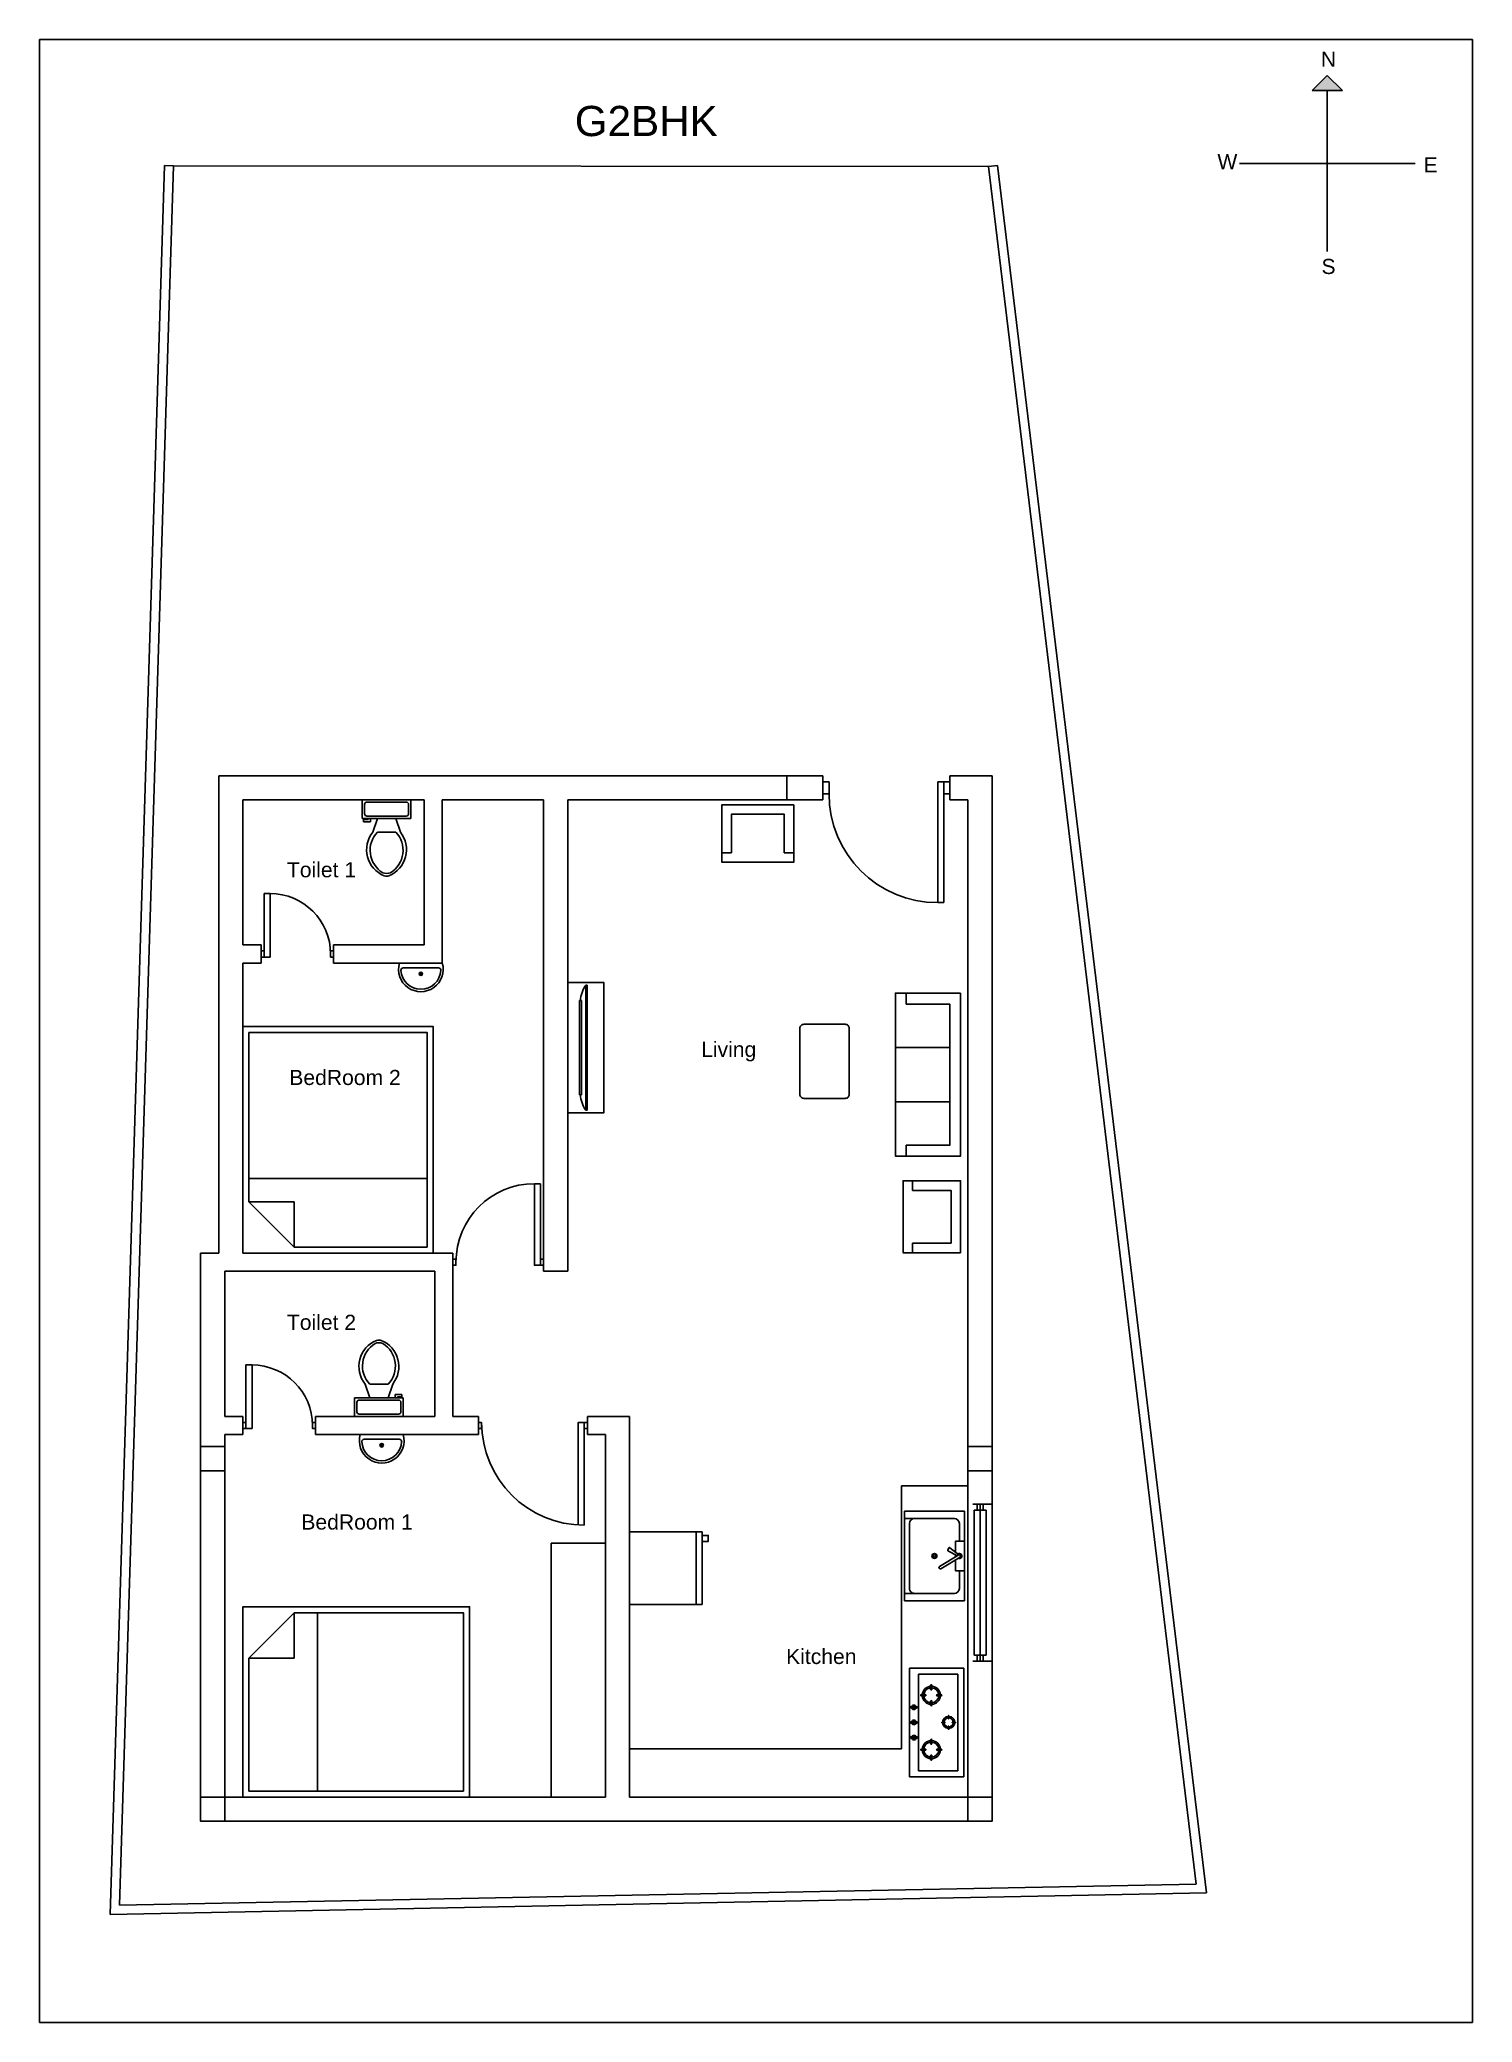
# Model space of a CAD drawing. Header units: inches. Extents: x 2767 to 7496, y 1392 to 3439.
# Drawn here: x 3425 to 3899, y 1392 to 2048 of the extents above; entities that cross this region are included whole.
import ezdxf

# ---------------------------------------------------------------- set-up
doc = ezdxf.new("R2010")
doc.units = ezdxf.units.IN
doc.linetypes.add('HIDDEN', pattern=[9.525, 6.35, -3.175])
for name, color, linetype in [('bed room', 20, 'Continuous'), ('compund', 82, 'Continuous'), ('Door', 44, 'Continuous'), ('kitchen', 142, 'Continuous'), ('pillar', 82, 'Continuous'), ('slab', 90, 'Continuous'), ('text and dim', 200, 'Continuous'), ('toilet', 140, 'Continuous'), ('wall', 7, 'Continuous'), ('window', 150, 'Continuous')]:
    doc.layers.add(name, color=color, linetype=linetype)
doc.styles.get("Standard").update_dxf_attribs({"font": 'arial.ttf'})

msp = doc.modelspace()

# ---------------------------------------------------------------- texts
at = {"layer": 'text and dim', "linetype": 'Continuous', "attachment_point": 1}
for s, width, insert, char_height in [('N', 5, (3848.884, 2044.37), 5), ('G2BHK', 11.54955, (3601.916, 2026.407), 10), ('W', 5, (3814.646, 2010.441), 5), ('E', 5, (3882.89, 2009.369), 5), ('S', 5, (3849.098, 1975.778), 5), ('Toilet 1', 22.14124, (3506.639, 1776.142), 5), ('Living', 17.767, (3643.754, 1716.717), 5), ('BedRoom 2', 37.20445, (3507.431, 1707.409), 5), ('Toilet 2', 23.12139, (3506.639, 1626.383), 5), ('BedRoom 1', 35.37534, (3511.425, 1560.308), 5), ('Kitchen', 20.97945, (3671.882, 1515.813), 5)]:
    msp.add_mtext_dynamic_manual_height_columns(s, width=width, gutter_width=12.5, heights=[0], dxfattribs=dict(at, insert=insert, char_height=char_height))

# ---------------------------------------------------------------- blocks, each defined once
blk = doc.blocks.new('8in pillar')
at = {"layer": 'pillar'}
blk.add_lwpolyline([(3916.78, 1584.21), (3924.78, 1584.21), (3924.78, 1576.21), (3916.78, 1576.21)], close=True, dxfattribs=at)
blk = doc.blocks.new('3ftdoor')
at = {"layer": 'Door', "linetype": 'Continuous'}
blk.add_lwpolyline([(3703.09, 1702.71), (3737.09, 1702.71), (3737.09, 1700.71), (3703.14, 1700.71)], dxfattribs=at)
for points in [[(3737.09, 1702.71), (3737.09, 1703.71), (3735.09, 1703.71), (3735.09, 1702.71)], [(3737.09, 1668.71), (3737.09, 1667.71), (3735.09, 1667.71), (3735.09, 1668.71)]]:
    blk.add_lwpolyline(points, close=True, dxfattribs=at)
blk.add_arc((3737.09, 1702.71), 34, 180, 270, dxfattribs=at)
blk = doc.blocks.new('2ft door')
at = {"layer": 'Door', "linetype": 'Continuous'}
for p, q in [((3493.09, 1558.76), (3493.09, 1579.76)), ((3493.09, 1579.76), (3495.09, 1579.76)), ((3495.09, 1579.76), (3495.09, 1558.76)), ((3495.09, 1558.76), (3493.09, 1558.76))]:
    blk.add_line(p, q, dxfattribs=at)
for points in [[(3492.09, 1560.76), (3493.09, 1560.76), (3493.09, 1558.76), (3492.09, 1558.76)], [(3516.09, 1560.76), (3515.09, 1560.76), (3515.09, 1558.76), (3516.09, 1558.76)]]:
    blk.add_lwpolyline(points, close=True, dxfattribs=at)
blk.add_arc((3495.09, 1559.76), 20, 0, 90, dxfattribs=at)
blk = doc.blocks.new('maindoor')
at = {"layer": 'Door'}
for p, q in [((1911.53, 641.87), (1911.53, 643.87)), ((1911.53, 643.87), (1915.53, 643.87)), ((1915.53, 641.87), (1915.53, 643.87)), ((1911.53, 641.87), (1875.53, 641.87)), ((1875.53, 641.87), (1875.53, 639.87)), ((1875.53, 639.87), (1915.53, 639.87)), ((1913.53, 641.87), (1911.53, 641.87)), ((1913.53, 641.87), (1915.53, 641.87)), ((1915.53, 639.87), (1915.53, 641.87)), ((1913.53, 603.87), (1911.53, 603.87)), ((1911.53, 603.87), (1911.53, 601.87)), ((1913.53, 603.87), (1915.53, 603.87)), ((1915.53, 603.87), (1915.53, 601.87))]:
    blk.add_line(p, q, dxfattribs=at)
at = {"layer": 'Door', "linetype": 'Continuous'}
blk.add_line((1911.53, 601.87), (1915.53, 601.87), dxfattribs=at)
at = {"layer": 'Door'}
blk.add_arc((1911.53, 639.87), 36, 180, 270, dxfattribs=at)
blk = doc.blocks.new('4ft window')
at = {"layer": 'window', "linetype": 'HIDDEN'}
for p, q in [((4011, 1654.58), (4003, 1654.58)), ((4003, 1654.58), (4003, 1602.58)), ((4011, 1602.58), (4011, 1654.58)), ((4011, 1602.58), (4003, 1602.58))]:
    blk.add_line(p, q, dxfattribs=at)
at = {"layer": 'window'}
for p, q in [((4006, 1654.58), (4006, 1652.58)), ((4007, 1654.58), (4007, 1602.58)), ((4008, 1654.58), (4008, 1652.58)), ((4005, 1652.58), (4005, 1604.58)), ((4009, 1652.58), (4009, 1604.58)), ((4006, 1604.58), (4006, 1602.58)), ((4008, 1604.58), (4008, 1602.58))]:
    blk.add_line(p, q, dxfattribs=at)
at = {"layer": 'window', "linetype": 'Continuous'}
for p, q in [((4005, 1652.58), (4009, 1652.58)), ((4005, 1604.58), (4009, 1604.58))]:
    blk.add_line(p, q, dxfattribs=at)
blk = doc.blocks.new('bed')
at = {"layer": 'bed room', "linetype": 'Continuous'}
for p, q in [((3509.09, 1575.76), (3509.09, 1560.76)), ((3516.82, 1575.76), (3516.82, 1516.76)), ((3494.09, 1560.76), (3509.09, 1560.76))]:
    blk.add_line(p, q, dxfattribs=at)
for points in [[(3492.09, 1514.76), (3567.09, 1514.76), (3567.09, 1577.76), (3492.09, 1577.76)], [(3494.09, 1516.76), (3565.09, 1516.76), (3565.09, 1575.76), (3509.09, 1575.76), (3494.09, 1560.76)]]:
    blk.add_lwpolyline(points, close=True, dxfattribs=at)
blk = doc.blocks.new('fridge')
at = {"layer": 'kitchen', "linetype": 'Continuous'}
blk.add_line((3691.42, 1541.87), (3667.42, 1541.87), dxfattribs=at)
for points in [[(3667.42, 1563.87), (3691.42, 1563.87), (3691.42, 1539.87), (3667.42, 1539.87)], [(3688.25, 1539.87), (3690.25, 1539.87), (3690.25, 1537.87), (3688.25, 1537.87)]]:
    blk.add_lwpolyline(points, close=True, dxfattribs=at)
blk = doc.blocks.new('*U6')
for p, q in [((-0.1, -0.45), (-0.1, 0.44)), ((0.1, -0.45), (0.1, 0.44))]:
    blk.add_line(p, q)
for centre, start, end in [((0, 0.45), 358.69268, 181.30732), ((0, -0.45), 177.79461, 2.20539)]:
    blk.add_arc(centre, 0.1, start, end)
blk = doc.blocks.new('*U7')
at = {"color": 0, "linetype": 'ByBlock', "lineweight": -2, "transparency": 16777216}
for p, rotation in [((1859.5, 2468.82), 90), ((1861.25, 2467.07), 180), ((1862.99, 2468.82), 270)]:
    blk.add_blockref('*U6', p, dxfattribs=dict(at, rotation=rotation))
blk.add_blockref('*U6', (1861.25, 2470.56), dxfattribs=at)
blk = doc.blocks.new('*U8')
for p, q in [((-0.2, -0.64), (-0.2, 0.64)), ((0.2, -0.64), (0.2, 0.64))]:
    blk.add_line(p, q)
for centre, start, end in [((0, 0.64), 0, 180), ((0, -0.64), 180, 0)]:
    blk.add_arc(centre, 0.2, start, end)
blk = doc.blocks.new('*U9')
at = {"color": 0, "linetype": 'ByBlock', "lineweight": -2, "transparency": 16777216}
for p, rotation in [((1867.63, 2462.32), 90.00000000000006), ((1870.25, 2459.7), 180), ((1872.87, 2462.32), 270.0000000000001)]:
    blk.add_blockref('*U8', p, dxfattribs=dict(at, rotation=rotation))
blk.add_blockref('*U8', (1870.25, 2464.93), dxfattribs=at)
blk = doc.blocks.new('*U10')
for p, q in [((-0.2, -0.64), (-0.2, 0.64)), ((0.2, -0.64), (0.2, 0.64))]:
    blk.add_line(p, q)
for centre, start, end in [((0, 0.64), 0, 180), ((0, -0.64), 180, 0)]:
    blk.add_arc(centre, 0.2, start, end)
blk = doc.blocks.new('*U11')
at = {"color": 0, "linetype": 'ByBlock', "lineweight": -2, "transparency": 16777216}
for p, rotation in [((1867.63, 2462.32), 90.00000000000006), ((1870.25, 2459.7), 180), ((1872.87, 2462.32), 270.0000000000001)]:
    blk.add_blockref('*U10', p, dxfattribs=dict(at, rotation=rotation))
blk.add_blockref('*U10', (1870.25, 2464.93), dxfattribs=at)
blk = doc.blocks.new('3BURNER STOVE')
for p, q in [((1843.25, 2473.82), (1879.25, 2473.82)), ((1879.25, 2473.82), (1879.25, 2455.82)), ((1845.25, 2471.82), (1877.25, 2471.82)), ((1845.25, 2458.82), (1845.25, 2471.82)), ((1877.25, 2471.82), (1877.25, 2458.82)), ((1879.25, 2455.82), (1843.25, 2455.82)), ((1877.25, 2458.82), (1845.25, 2458.82)), ((1856.05, 2458.29), (1856.05, 2456.35)), ((1856.45, 2458.29), (1856.45, 2456.35)), ((1861.05, 2458.29), (1861.05, 2456.35)), ((1861.45, 2458.29), (1861.45, 2456.35)), ((1866.05, 2458.33), (1866.05, 2456.38)), ((1866.45, 2458.33), (1866.45, 2456.38))]:
    blk.add_line(p, q)
for centre, radius, start, end in [((1861.25, 2468.82), 2, 92.86598, 177.13402), ((1861.25, 2468.82), 2, 182.86598, 267.13402), ((1861.25, 2468.82), 1.5, 93.82255, 176.17745), ((1861.25, 2468.82), 1.5, 183.82255, 266.17745), ((1861.25, 2468.82), 2, 2.86598, 87.13402), ((1861.25, 2468.82), 1.5, 3.82255, 86.17745), ((1861.25, 2468.82), 2, 272.86598, 357.13402), ((1861.25, 2468.82), 1.5, 273.82255, 356.17745), ((1852.25, 2463.07), 3, 93.82255, 176.17745), ((1852.25, 2463.07), 3, 183.82255, 266.17745), ((1852.25, 2463.07), 2.5, 94.58857, 175.41143), ((1852.25, 2463.07), 2.5, 184.58857, 265.41143), ((1852.25, 2463.07), 3, 3.82255, 86.17745), ((1852.25, 2463.07), 2.5, 4.58857, 85.41143), ((1852.25, 2463.07), 3, 273.82255, 356.17745), ((1852.25, 2463.07), 2.5, 274.58857, 355.41143), ((1870.25, 2463.07), 3, 93.82255, 176.17745), ((1870.25, 2463.07), 3, 183.82255, 266.17745), ((1870.25, 2463.07), 2.5, 94.58857, 175.41143), ((1870.25, 2463.07), 2.5, 184.58857, 265.41143), ((1870.25, 2463.07), 3, 3.82255, 86.17745), ((1870.25, 2463.07), 2.5, 4.58857, 85.41143), ((1870.25, 2463.07), 3, 273.82255, 356.17745), ((1870.25, 2463.07), 2.5, 274.58857, 355.41143), ((1856.25, 2457.32), 0.75, 105.46601, 254.53399), ((1856.25, 2458.29), 0.2, 0, 180), ((1856.25, 2456.34), 0.2, 180, 0), ((1856.25, 2457.32), 0.75, 285.46601, 74.53399), ((1861.25, 2457.32), 0.75, 105.46601, 254.53399), ((1861.25, 2458.29), 0.2, 0, 180), ((1861.25, 2456.34), 0.2, 180, 0), ((1861.25, 2457.32), 0.75, 285.46601, 74.53399), ((1866.25, 2457.35), 0.75, 105.46601, 254.53399), ((1866.25, 2458.33), 0.2, 0, 180), ((1866.25, 2456.38), 0.2, 180, 0), ((1866.25, 2457.35), 0.75, 285.46601, 74.53399)]:
    blk.add_arc(centre, radius, start, end)
for name, p in [('*U7', (0, 0)), ('*U9', (0, 0.75))]:
    blk.add_blockref(name, p)
at = {"xscale": -1}
blk.add_blockref('*U11', (3722.5, 0.75), dxfattribs=at)
blk = doc.blocks.new('3bunerstove')
blk.add_line((1843.25, 2455.82), (1843.25, 2473.82))
blk.add_blockref('3BURNER STOVE', (0, 0))
blk = doc.blocks.new('sink')
for p, q in [((1761.7, 2463.91), (1797.7, 2463.91)), ((1761.7, 2439.91), (1761.7, 2463.91)), ((1773.7, 2463.91), (1773.7, 2460.41)), ((1785.7, 2460.41), (1785.7, 2463.91)), ((1797.7, 2463.91), (1797.7, 2439.91)), ((1764.7, 2439.91), (1764.7, 2459.91)), ((1766.7, 2461.91), (1773.7, 2461.91)), ((1773.7, 2460.41), (1778.19, 2460.41)), ((1779.22, 2460.41), (1780.03, 2460.41)), ((1779.27, 2461.65), (1783.94, 2453.95)), ((1784.79, 2454.47), (1780.13, 2462.17)), ((1781.19, 2460.41), (1785.7, 2460.41)), ((1785.7, 2461.91), (1792.7, 2461.91)), ((1794.7, 2459.91), (1794.7, 2439.91)), ((1797.7, 2439.91), (1761.7, 2439.91)), ((1792.7, 2441.91), (1766.7, 2441.91))]:
    blk.add_line(p, q)
blk.add_lwpolyline([(1779.59, 2461.13), (1777.66, 2457.35, -0.431059), (1777.31, 2457.25), (1776.45, 2457.75, -0.457156), (1776.38, 2458.13), (1779.24, 2461.72)], format="xyb")
for radius in [1, 0.5]:
    blk.add_circle((1779.7, 2451.91), radius)
for centre, radius, start, end in [((1766.7, 2459.91), 2, 90, 180), ((1779.7, 2461.91), 1, 331.19481, 217.15195), ((1779.7, 2461.91), 0.5, 31.19481, 211.19481), ((1779.7, 2461.91), 1, 257.49086, 271.19481), ((1792.7, 2459.91), 2, 0, 90), ((1784.36, 2454.21), 0.5, 211.19481, 31.19481), ((1766.7, 2443.91), 2, 180, 270), ((1792.7, 2443.91), 2, 270, 0)]:
    blk.add_arc(centre, radius, start, end)
blk = doc.blocks.new('tv stand')
at = {"layer": 'slab'}
for p, q in [((2073.11, 964.88), (2073.11, 964.13)), ((2073.11, 964.88), (2106.66, 964.88)), ((2073.11, 964.13), (2106.66, 964.13)), ((2106.66, 964.88), (2106.66, 964.13)), ((2067.75, 962.63), (2112.02, 962.63)), ((2067.75, 962.63), (2067.75, 962.13)), ((2067.75, 962.13), (2112.02, 962.13)), ((2112.02, 962.63), (2112.02, 962.13)), ((2113.02, 963.07), (2113.02, 962.13))]:
    blk.add_line(p, q, dxfattribs=at)
blk.add_lwpolyline([(2066.75, 969.01), (2113.02, 969.01), (2113.02, 956.24), (2066.75, 956.24)], close=True, dxfattribs=at)
for centre, start, end in [((2073.86, 953.74), 94.03025, 124.54427), ((2105.9, 953.74), 55.45573, 85.96975)]:
    blk.add_arc(centre, 10.79, start, end, dxfattribs=at)
blk = doc.blocks.new('2ft6inx2ft sofa')
at = {"layer": 'slab'}
for p, q in [((2200.5, 985.12), (2196.5, 985.12)), ((2222.5, 985.12), (2226.5, 985.12))]:
    blk.add_line(p, q, dxfattribs=at)
blk.add_lwpolyline([(2196.5, 1005.12), (2226.5, 1005.12), (2226.5, 981.12), (2196.5, 981.12)], close=True, dxfattribs=at)
blk.add_lwpolyline([(2200.5, 985.12), (2200.5, 1001.12), (2222.5, 1001.12), (2222.5, 985.12)], dxfattribs=at)
blk = doc.blocks.new('teapoi')
at = {"layer": 'slab'}
blk.add_lwpolyline([(2049.85, 947.82), (2069.85, 947.82, -0.414214), (2071.85, 945.82), (2071.85, 913.82, -0.414214), (2069.85, 911.82), (2049.85, 911.82, -0.414214), (2047.85, 913.82), (2047.85, 945.82, -0.414214)], format="xyb", close=True, dxfattribs=at)
blk = doc.blocks.new('Toilet - top')
for p, q in [((-10, -8.5), (-8, -8.5)), ((-10, -9.5), (-10, -8.5)), ((-8, -8.5), (-8, -8)), ((-7, -8), (-7, -9.5)), ((-4, -8), (-6, -14)), ((4, -8), (6, -14)), ((9.5, -6), (9.5, -2)), ((-7, -9.5), (-10, -9.5)), ((4, -14), (-4, -14))]:
    blk.add_line(p, q)
blk.add_lwpolyline([(10.5, -8), (10.5, 0), (-10.5, 0), (-10.5, -8)], close=True)
for points in [[(-9.5, -2), (-9.5, -6)], [(8.5, -1), (-8.5, -1)], [(-8.5, -7), (8.5, -7)]]:
    blk.add_lwpolyline(points)
for centre, radius, start, end in [((-8.62, -1.88), 0.884, 81.8699, 188.1301), ((-8.62, -6.12), 0.884, 171.8699, 278.1301), ((8.62, -1.88), 0.884, 351.8699, 98.1301), ((8.62, -6.12), 0.884, 261.8699, 8.1301), ((3.52, -21.58), 12.17, 141.46911, 247.97143), ((4.2, -21.82), 11.33, 136.36773, 238.94682), ((-3.52, -21.58), 12.17, 292.02843, 38.53071), ((-4.2, -21.82), 11.33, 301.05301, 43.63209), ((0, -27.88), 4, 245.73182, 294.26817), ((0, -29), 4, 254.86053, 285.13947)]:
    blk.add_arc(centre, radius, start, end)
blk = doc.blocks.new('western toilet')
at = {"layer": 'toilet', "xscale": 0.5, "yscale": 0.5, "zscale": 0.5, "rotation": 180}
blk.add_blockref('Toilet - top', (2164.76, 939.26), dxfattribs=at)
blk = doc.blocks.new('handwash customised')
at = {"layer": 'toilet'}
for p, q in [((1338.7, 832.46), (1353.43, 832.46)), ((1345.32, 834.97), (1346.82, 834.97)), ((1346.07, 835.72), (1346.07, 834.22)), ((1337.07, 830.46), (1355.07, 830.46))]:
    blk.add_line(p, q, dxfattribs=at)
blk.add_circle((1346.07, 834.97), 0.75, dxfattribs=at)
for centre, radius, start, end in [((1346.07, 833.09), 9.37, 343.7398, 196.2602), ((1346.07, 833.09), 8.37, 2.9146, 177.0854), ((1338.7, 833.46), 1, 177.0854, 270), ((1353.43, 833.46), 1, 270, 2.9146)]:
    blk.add_arc(centre, radius, start, end, dxfattribs=at)
blk = doc.blocks.new('5ftx2ft6in sofa')
at = {"layer": 'slab'}
for p, q in [((2086.75, 979.33), (2086.75, 999.33)), ((2106.75, 979.33), (2106.75, 999.33)), ((2070.75, 983.33), (2066.75, 983.33)), ((2122.75, 983.33), (2126.75, 983.33))]:
    blk.add_line(p, q, dxfattribs=at)
blk.add_lwpolyline([(2066.75, 1003.33), (2126.75, 1003.33), (2126.75, 979.33), (2066.75, 979.33)], close=True, dxfattribs=at)
blk.add_lwpolyline([(2070.75, 983.33), (2070.75, 999.33), (2122.75, 999.33), (2122.75, 983.33)], dxfattribs=at)
blk = doc.blocks.new('new door bedroom1')
at = {"layer": 'Door', "linetype": 'Continuous'}
blk.add_line((3588.59, 1669.76), (3590.59, 1669.76), dxfattribs=at)
blk.add_lwpolyline([(3588.59, 1669.76), (3588.59, 1642.76), (3590.59, 1642.76), (3590.59, 1669.76)], dxfattribs=at)
for points in [[(3561.59, 1644.76), (3562.59, 1644.76), (3562.59, 1642.76), (3561.59, 1642.76)], [(3591.59, 1644.76), (3590.59, 1644.76), (3590.59, 1642.76), (3591.59, 1642.76)]]:
    blk.add_lwpolyline(points, close=True, dxfattribs=at)
blk.add_arc((3588.59, 1643.76), 26, 90, 180, dxfattribs=at)

# ---------------------------------------------------------------- hatches: boundary and pattern name
at = {"layer": 'text and dim', "linetype": 'Continuous'}
h = msp.add_hatch(color=256, dxfattribs=at)
h.dxf.hatch_style = 1
h.paths.add_polyline_path([(3851.018, 2036.453), (3846.018, 2031.453), (3851.018, 2031.453), (3856.018, 2031.453)])

# ---------------------------------------------------------------- linework, layer by layer
at = {"linetype": 'Continuous'}
for p, q in [((3851.018, 2031.453), (3851.018, 1978.23)), ((3880.129, 2007.342), (3821.906, 2007.342))]:
    msp.add_line(p, q, dxfattribs=at)
msp.add_lwpolyline([(3424.792, 2048.326), (3899.036, 2048.326), (3899.036, 1392.239), (3424.792, 1392.239)], close=True, dxfattribs=at)
at = {"layer": 'bed room', "linetype": 'Continuous'}
msp.add_lwpolyline([(3594.086, 1550.763), (3612.086, 1550.763), (3612.086, 1466.763), (3594.086, 1466.763)], close=True, dxfattribs=at)
at = {"layer": 'compund'}
for p, q in [((3466.086, 2006.708), (3448.083, 1427.898)), ((3469.084, 2006.615), (3451.179, 1430.959)), ((3807.635, 1438.017), (3738.876, 2006.348)), ((3811.011, 1435.083), (3741.854, 2006.708)), ((3451.179, 1430.959), (3807.635, 1438.017)), ((3448.083, 1427.898), (3811.011, 1435.083))]:
    msp.add_line(p, q, dxfattribs=at)
at = {"layer": 'compund', "linetype": 'Continuous'}
for p, q in [((3466.086, 2006.708), (3469.084, 2006.615)), ((3469.084, 2006.615), (3738.876, 2006.348)), ((3738.876, 2006.348), (3741.854, 2006.708))]:
    msp.add_line(p, q, dxfattribs=at)
at = {"layer": 'kitchen', "linetype": 'Continuous'}
for q in [(3710.086, 1482.763), (3732.086, 1569.763)]:
    msp.add_line((3710.086, 1569.763), q, dxfattribs=at)
at = {"layer": 'kitchen'}
msp.add_line((3710.086, 1482.763), (3620.086, 1482.763), dxfattribs=at)
at = {"layer": 'wall', "linetype": 'Continuous'}
for p, q in [((3846.018, 2031.453), (3851.018, 2036.453)), ((3856.018, 2031.453), (3851.018, 2036.453)), ((3851.018, 2031.453), (3846.018, 2031.453)), ((3851.018, 2031.453), (3856.018, 2031.453)), ((3484.086, 1646.763), (3484.086, 1804.763)), ((3672.086, 1796.763), (3672.086, 1804.763)), ((3684.086, 1796.763), (3684.086, 1804.763)), ((3726.086, 1796.763), (3726.086, 1804.763)), ((3740.086, 1804.763), (3740.086, 1458.763)), ((3492.086, 1796.763), (3492.086, 1748.763)), ((3552.086, 1796.763), (3552.086, 1748.763)), ((3558.086, 1796.763), (3558.086, 1742.763)), ((3591.586, 1640.763), (3591.586, 1796.763)), ((3599.586, 1640.763), (3599.586, 1796.763)), ((3732.086, 1796.763), (3732.086, 1466.763)), ((3498.086, 1748.763), (3498.086, 1742.763)), ((3522.086, 1748.763), (3522.086, 1742.763)), ((3492.086, 1742.763), (3492.086, 1646.763)), ((3478.086, 1458.763), (3478.086, 1646.763)), ((3484.086, 1646.763), (3478.086, 1646.763)), ((3486.086, 1640.763), (3486.086, 1592.763)), ((3555.586, 1592.763), (3555.586, 1640.763)), ((3561.586, 1592.763), (3561.586, 1646.763)), ((3492.086, 1592.763), (3492.086, 1586.763)), ((3516.086, 1592.763), (3516.086, 1586.763)), ((3570.086, 1592.763), (3570.086, 1586.763)), ((3606.086, 1592.763), (3620.086, 1592.763)), ((3606.086, 1592.763), (3606.086, 1586.763)), ((3620.086, 1592.763), (3620.086, 1466.763)), ((3486.086, 1586.763), (3486.086, 1466.763)), ((3606.086, 1586.763), (3612.086, 1586.763)), ((3612.086, 1586.763), (3612.086, 1466.763)), ((3612.086, 1466.763), (3486.086, 1466.763)), ((3620.086, 1466.763), (3732.086, 1466.763))]:
    msp.add_line(p, q, dxfattribs=at)
at = {"layer": 'wall'}
for p, q in [((3684.086, 1804.763), (3484.086, 1804.763)), ((3740.086, 1804.763), (3726.086, 1804.763)), ((3552.086, 1796.763), (3492.086, 1796.763)), ((3591.586, 1796.763), (3558.086, 1796.763)), ((3684.086, 1796.763), (3599.586, 1796.763)), ((3732.086, 1796.763), (3726.086, 1796.763)), ((3498.086, 1748.763), (3492.086, 1748.763)), ((3552.086, 1748.763), (3522.086, 1748.763)), ((3498.086, 1742.763), (3492.086, 1742.763)), ((3498.086, 1742.763), (3492.086, 1742.763)), ((3558.086, 1742.763), (3522.086, 1742.763)), ((3558.086, 1742.763), (3522.086, 1742.763)), ((3555.586, 1640.763), (3486.086, 1640.763)), ((3561.586, 1646.763), (3492.086, 1646.763)), ((3599.586, 1640.763), (3591.586, 1640.763)), ((3492.086, 1592.763), (3486.086, 1592.763)), ((3555.586, 1592.763), (3516.086, 1592.763)), ((3570.086, 1592.763), (3561.586, 1592.763)), ((3492.086, 1586.763), (3486.086, 1586.763)), ((3570.086, 1586.763), (3516.086, 1586.763)), ((3478.086, 1458.763), (3740.086, 1458.763))]:
    msp.add_line(p, q, dxfattribs=at)

# ---------------------------------------------------------------- block references
at = {"layer": 'Door', "linetype": 'Continuous', "xscale": -1, "rotation": 270}
for name, p in [('maindoor', (3082.215, -112.769)), ('3ftdoor', (1902.377, -2146.323))]:
    msp.add_blockref(name, p, dxfattribs=at)
at = {"layer": 'Door', "linetype": 'Continuous'}
for name, p in [('2ft door', (6, 186)), ('new door bedroom1', (0, 0)), ('2ft door', (0, 30))]:
    msp.add_blockref(name, p, dxfattribs=at)
at = {"layer": 'kitchen', "linetype": 'Continuous'}
for name, p, xscale, yscale, zscale in [('2ft6inx2ft sofa', (5418.24, 997.199), -0.7939065059585986, 0.7939065059585986, 0.7939065059585986), ('teapoi', (2281.646, 1076.939), 0.6811052399986894, 0.6811052399986894, 0.6811052399986894)]:
    msp.add_blockref(name, p, dxfattribs=dict(at, xscale=xscale, yscale=yscale, zscale=zscale))
for name, p, xscale, yscale, zscale, rotation in [('tv stand', (4502.979, -233.597), 0.9322822234025473, 0.9322822234025473, 0.9322822234025473, 90), ('5ftx2ft6in sofa', (2828.193, 3589.693), 0.89845899496341, 0.89845899496341, 0.89845899496341, 270), ('2ft6inx2ft sofa', (2931.672, -96.91), -0.7939065059585986, 0.7939065059585986, 0.7939065059585986, 270), ('sink', (1696.399, 3016.088), 0.8257142180238557, 0.8257142180238557, 0.8257142180238557, 270)]:
    msp.add_blockref(name, p, dxfattribs=dict(at, xscale=xscale, yscale=yscale, zscale=zscale, rotation=rotation))
for name, p, rotation in [('fridge', (5183.952, -2136.892), 89.99999999999999), ('3bunerstove', (1256.859, 3352.729), 270)]:
    msp.add_blockref(name, p, dxfattribs=dict(at, rotation=rotation))
at = {"layer": 'pillar'}
for p in [(-438.698, -1.45), (-184.698, -1.45), (-184.698, -117.45)]:
    msp.add_blockref('8in pillar', p, dxfattribs=at)
at = {"layer": 'pillar', "xscale": -1}
msp.add_blockref('8in pillar', (7402.87, -117.45), dxfattribs=at)
at = {"layer": 'text and dim', "linetype": 'Continuous', "rotation": 90}
msp.add_blockref('bed', (5069.849, -1845.323), dxfattribs=at)
at = {"layer": 'text and dim', "linetype": 'Continuous'}
msp.add_blockref('bed', (0, -48), dxfattribs=at)
at = {"layer": 'toilet', "linetype": 'Continuous'}
for name, p, xscale, yscale, zscale, rotation in [('western toilet', (6848.675, 3232.514), 1.528596998441343, 1.528596998441343, 1.528596998441343, 179.9999999999956), ('handwash customised', (4613.278, 2398.148), 0.7891830888712512, 0.7891830888712512, 0.7891830888712512, 180), ('handwash customised', (4600.322, 2242.148), 0.7891830888712512, 0.7891830888712512, 0.7891830888712512, 180.0000000000037)]:
    msp.add_blockref(name, p, dxfattribs=dict(at, xscale=xscale, yscale=yscale, zscale=zscale, rotation=rotation))
at = {"layer": 'toilet', "linetype": 'Continuous', "xscale": 1.528596998441343, "yscale": 1.528596998441343, "zscale": 1.528596998441343}
msp.add_blockref('western toilet', (228.047, 157.012), dxfattribs=at)
at = {"layer": 'wall', "linetype": 'HIDDEN'}
msp.add_blockref('4ft window', (-270.918, -90.819), dxfattribs=at)

msp.set_redraw_order([(e.dxf.handle, doc.entitydb.next_handle()) for e in msp.query("TEXT MTEXT ATTDEF DIMENSION ARC_DIMENSION")])  # texts and dimensions are drawn at this point

doc.saveas('drawing.dxf')
